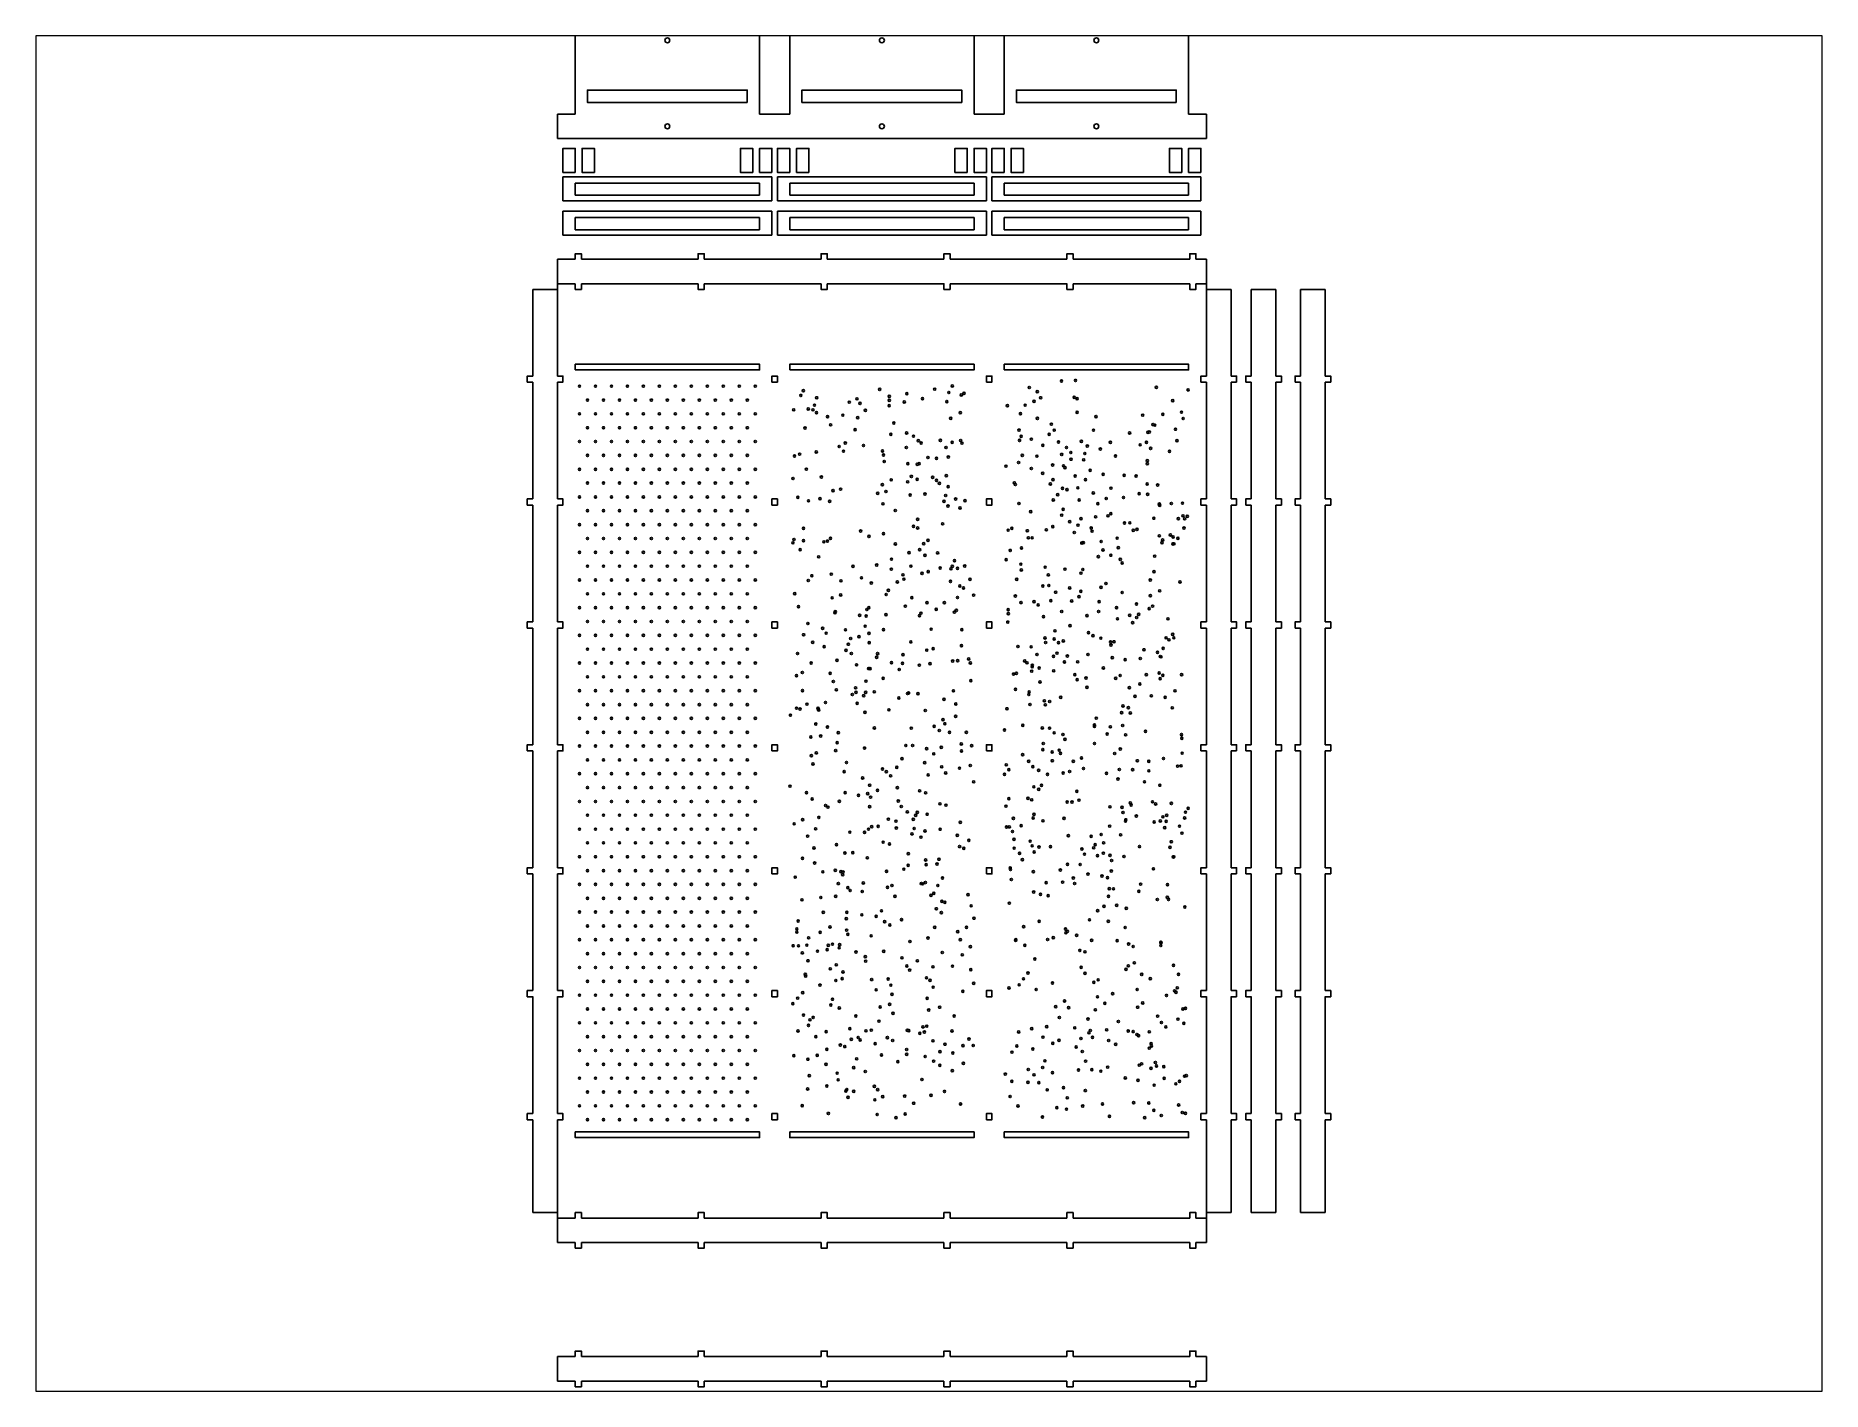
# Paper-space layout '布局2' of a CAD drawing. Header units: millimetres. Extents: x 26 to 231, y 20 to 176.
# The model-space entities are those that its viewports show. They can reach past a viewport. Long polylines and large blocks are cut down to what shows.
import ezdxf

# ---------------------------------------------------------------- set-up
doc = ezdxf.new("R2010")
doc.units = ezdxf.units.MM

msp = doc.modelspace()

# ---------------------------------------------------------------- linework, layer by layer
for p, q in [((164.5, 968.1), (14.5, 968.1)), ((14.5, 968.1), (14.5, 898.1)), ((164.5, 898.1), (164.5, 968.1)), ((339, 968.1), (189, 968.1)), ((189, 968.1), (189, 898.1)), ((339, 898.1), (339, 968.1)), ((513.5, 968.1), (363.5, 968.1)), ((363.5, 968.1), (363.5, 898.1)), ((513.5, 898.1), (513.5, 968.1)), ((0, 898.1), (0, 878.1)), ((14.5, 898.1), (0, 898.1)), ((189, 898.1), (164.5, 898.1)), ((363.5, 898.1), (339, 898.1)), ((528, 898.1), (513.5, 898.1)), ((528, 878.1), (528, 898.1)), ((0, 878.1), (528, 878.1)), ((174.5, 847), (4.5, 847)), ((4.5, 847), (4.5, 827.5)), ((174.5, 827.5), (174.5, 847)), ((349, 847), (179, 847)), ((179, 847), (179, 827.5)), ((349, 827.5), (349, 847)), ((523.5, 847), (353.5, 847)), ((353.5, 847), (353.5, 827.5)), ((523.5, 827.5), (523.5, 847)), ((14.5, 832), (14.5, 842)), ((14.5, 842), (164.5, 842)), ((164.5, 832), (14.5, 832)), ((164.5, 842), (164.5, 832)), ((189, 832), (189, 842)), ((189, 842), (339, 842)), ((339, 832), (189, 832)), ((339, 842), (339, 832)), ((363.5, 832), (363.5, 842)), ((363.5, 842), (513.5, 842)), ((513.5, 832), (363.5, 832)), ((513.5, 842), (513.5, 832)), ((4.5, 827.5), (174.5, 827.5)), ((174.5, 819), (4.5, 819)), ((4.5, 819), (4.5, 799.5)), ((14.5, 804), (14.5, 814)), ((14.5, 814), (164.5, 814)), ((164.5, 814), (164.5, 804)), ((174.5, 799.5), (174.5, 819)), ((179, 827.5), (349, 827.5)), ((349, 819), (179, 819)), ((179, 819), (179, 799.5)), ((189, 804), (189, 814)), ((189, 814), (339, 814)), ((339, 814), (339, 804)), ((349, 799.5), (349, 819)), ((353.5, 827.5), (523.5, 827.5)), ((523.5, 819), (353.5, 819)), ((353.5, 819), (353.5, 799.5)), ((363.5, 804), (363.5, 814)), ((363.5, 814), (513.5, 814)), ((513.5, 814), (513.5, 804)), ((523.5, 799.5), (523.5, 819)), ((4.5, 799.5), (174.5, 799.5)), ((164.5, 804), (14.5, 804)), ((179, 799.5), (349, 799.5)), ((339, 804), (189, 804)), ((353.5, 799.5), (523.5, 799.5)), ((513.5, 804), (363.5, 804)), ((0, 780), (0, 760)), ((528, 780), (528, 760)), ((0, 755.5), (-20, 755.5)), ((548, 755.5), (528, 755.5)), ((584.5, 755.5), (564.5, 755.5)), ((624.6, 755.5), (604.6, 755.5)), ((0, 4.5), (-20, 4.5)), ((0, 0), (0, -20)), ((548, 4.5), (528, 4.5)), ((528, 0), (528, -20)), ((584.5, 4.5), (564.5, 4.5)), ((624.6, 4.5), (604.6, 4.5)), ((0, -112.7), (0, -132.7)), ((528, -112.7), (528, -132.7))]:
    msp.add_line(p, q)
for points in [[(154.5, 907.6), (24.5, 907.6), (24.5, 917.6), (154.5, 917.6)], [(329, 907.6), (199, 907.6), (199, 917.6), (329, 917.6)], [(503.5, 907.6), (373.5, 907.6), (373.5, 917.6), (503.5, 917.6)], [(14.5, 850.6), (4.5, 850.6), (4.5, 870.1), (14.5, 870.1)], [(30.1, 850.6), (20.1, 850.6), (20.1, 870.1), (30.1, 870.1)], [(158.9, 850.6), (148.9, 850.6), (148.9, 870.1), (158.9, 870.1)], [(174.5, 850.6), (164.5, 850.6), (164.5, 870.1), (174.5, 870.1)], [(189, 850.6), (179, 850.6), (179, 870.1), (189, 870.1)], [(204.6, 850.6), (194.6, 850.6), (194.6, 870.1), (204.6, 870.1)], [(333.4, 850.6), (323.4, 850.6), (323.4, 870.1), (333.4, 870.1)], [(349, 850.6), (339, 850.6), (339, 870.1), (349, 870.1)], [(363.5, 850.6), (353.5, 850.6), (353.5, 870.1), (363.5, 870.1)], [(379.1, 850.6), (369.1, 850.6), (369.1, 870.1), (379.1, 870.1)], [(507.9, 850.6), (497.9, 850.6), (497.9, 870.1), (507.9, 870.1)], [(523.5, 850.6), (513.5, 850.6), (513.5, 870.1), (523.5, 870.1)], [(14.5, 690), (164.5, 690), (164.5, 694.5), (14.5, 694.5)], [(174.5, 680), (179, 680), (179, 685), (174.5, 685)], [(189, 690), (339, 690), (339, 694.5), (189, 694.5)], [(349, 680), (353.5, 680), (353.5, 685), (349, 685)], [(363.5, 690), (513.5, 690), (513.5, 694.5), (363.5, 694.5)], [(174.5, 580), (179, 580), (179, 585), (174.5, 585)], [(349, 580), (353.5, 580), (353.5, 585), (349, 585)], [(174.5, 480), (179, 480), (179, 485), (174.5, 485)], [(349, 480), (353.5, 480), (353.5, 485), (349, 485)], [(174.5, 380), (179, 380), (179, 385), (174.5, 385)], [(349, 380), (353.5, 380), (353.5, 385), (349, 385)], [(174.5, 280), (179, 280), (179, 285), (174.5, 285)], [(349, 280), (353.5, 280), (353.5, 285), (349, 285)], [(174.5, 180), (179, 180), (179, 185), (174.5, 185)], [(349, 180), (353.5, 180), (353.5, 185), (349, 185)], [(174.5, 80), (179, 80), (179, 85), (174.5, 85)], [(349, 80), (353.5, 80), (353.5, 85), (349, 85)], [(14.5, 70), (164.5, 70), (164.5, 65.5), (14.5, 65.5)], [(189, 70), (339, 70), (339, 65.5), (189, 65.5)], [(363.5, 70), (513.5, 70), (513.5, 65.5), (363.5, 65.5)]]:
    msp.add_lwpolyline(points, close=True)
for points in [[(0, 780), (14.5, 780)], [(19.5, 780), (19.5, 784.5), (14.5, 784.5), (14.5, 780)], [(19.5, 780), (114.5, 780)], [(119.5, 780), (119.5, 784.5), (114.5, 784.5), (114.5, 780)], [(119.5, 780), (214.5, 780)], [(219.5, 780), (219.5, 784.5), (214.5, 784.5), (214.5, 780)], [(214.5, 780), (214.5, 780)], [(219.5, 780), (314.5, 780)], [(319.5, 780), (319.5, 784.5), (314.5, 784.5), (314.5, 780)], [(319.5, 780), (414.5, 780)], [(419.5, 780), (419.5, 784.5), (414.5, 784.5), (414.5, 780)], [(419.5, 780), (514.5, 780)], [(519.5, 780), (519.5, 784.5), (514.5, 784.5), (514.5, 780)], [(519.5, 780), (528, 780)], [(14.5, 760), (0, 760), (0, 685)], [(0, 760), (14.5, 760)], [(14.5, 755.5), (19.5, 755.5), (19.5, 760)], [(14.5, 760), (14.5, 755.5)], [(19.5, 760), (19.5, 755.5), (14.5, 755.5), (14.5, 760)], [(114.5, 760), (19.5, 760)], [(19.5, 760), (114.5, 760)], [(114.5, 755.5), (119.5, 755.5), (119.5, 760)], [(114.5, 760), (114.5, 755.5)], [(119.5, 760), (119.5, 755.5), (114.5, 755.5), (114.5, 760)], [(214.5, 760), (119.5, 760)], [(119.5, 760), (214.5, 760)], [(214.5, 755.5), (219.5, 755.5), (219.5, 760), (219.5, 760)], [(214.5, 760), (214.5, 755.5)], [(214.5, 760), (214.5, 760)], [(219.5, 760), (219.5, 755.5), (214.5, 755.5), (214.5, 760)], [(314.5, 760), (219.5, 760)], [(219.5, 760), (314.5, 760)], [(314.5, 755.5), (319.5, 755.5), (319.5, 760), (319.5, 760)], [(314.5, 760), (314.5, 760), (314.5, 755.5)], [(319.5, 760), (319.5, 755.5), (314.5, 755.5), (314.5, 760)], [(414.5, 760), (319.5, 760)], [(319.5, 760), (414.5, 760)], [(414.5, 755.5), (419.5, 755.5), (419.5, 760)], [(414.6, 760), (414.5, 760), (414.5, 755.5)], [(419.5, 760), (419.5, 755.5), (414.5, 755.5), (414.5, 760)], [(514.5, 760), (419.5, 760)], [(419.5, 760), (514.5, 760)], [(514.5, 755.5), (519.5, 755.5), (519.5, 760)], [(514.5, 760), (514.5, 755.5)], [(519.5, 760), (519.5, 755.5), (514.5, 755.5), (514.5, 760)], [(528, 685), (528, 760), (519.5, 760)], [(519.5, 760), (528, 760)], [(-20, 685), (-20, 755.5)], [(0, 685), (0, 755.5)], [(528, 685), (528, 755.5)], [(548, 685), (548, 755.5)], [(564.5, 685), (564.5, 755.5)], [(584.5, 685), (584.5, 755.5)], [(604.6, 685), (604.6, 755.5)], [(624.6, 685), (624.6, 755.5)], [(-20, 685), (-24.5, 685), (-24.5, 680)], [(0, 680), (4.5, 680), (4.5, 685), (0, 685)], [(0, 685), (4.5, 685), (4.5, 680)], [(528, 685), (523.5, 685), (523.5, 680)], [(528, 685), (523.5, 685), (523.5, 680)], [(548, 685), (552.5, 685), (552.5, 680)], [(564.5, 685), (560, 685), (560, 680)], [(584.5, 685), (589, 685), (589, 680)], [(604.6, 685), (600.1, 685), (600.1, 680)], [(624.6, 685), (629.1, 685), (629.1, 680)], [(-24.5, 680), (-20, 680), (-20, 680)], [(-20, 585), (-20, 680)], [(0, 680), (0, 585)], [(0, 585), (0, 680)], [(4.5, 680), (0, 680), (0, 680)], [(523.5, 680), (528, 680), (528, 680)], [(523.5, 680), (528, 680), (528, 680)], [(528, 585), (528, 680)], [(528, 585), (528, 680)], [(548, 585), (548, 680)], [(552.5, 680), (548, 680), (548, 680)], [(560, 680), (564.5, 680), (564.5, 680)], [(564.5, 585), (564.5, 680)], [(584.5, 585), (584.5, 680)], [(589, 680), (584.5, 680), (584.5, 680)], [(600.1, 680), (604.6, 680), (604.6, 680)], [(604.6, 585), (604.6, 680)], [(624.6, 585), (624.6, 680)], [(629.1, 680), (624.6, 680), (624.6, 680)], [(-20, 585), (-24.5, 585), (-24.5, 580)], [(0, 580), (4.5, 580), (4.5, 585), (0, 585)], [(0, 585), (4.5, 585), (4.5, 580)], [(528, 585), (523.5, 585), (523.5, 580)], [(528, 585), (523.5, 585), (523.5, 580)], [(548, 585), (552.5, 585), (552.5, 580)], [(564.5, 585), (560, 585), (560, 580)], [(584.5, 585), (589, 585), (589, 580)], [(604.6, 585), (600.1, 585), (600.1, 580)], [(624.6, 585), (629.1, 585), (629.1, 580)], [(-24.5, 580), (-20, 580), (-20, 580)], [(-20, 485), (-20, 580)], [(0, 580), (0, 485)], [(0, 485), (0, 580)], [(4.5, 580), (0, 580), (0, 580)], [(523.5, 580), (528, 580), (528, 580)], [(523.5, 580), (528, 580), (528, 580)], [(528, 485), (528, 580)], [(528, 485), (528, 580)], [(548, 485), (548, 580)], [(552.5, 580), (548, 580), (548, 580)], [(560, 580), (564.5, 580), (564.5, 580)], [(564.5, 485), (564.5, 580)], [(584.5, 485), (584.5, 580)], [(589, 580), (584.5, 580), (584.5, 580)], [(600.1, 580), (604.6, 580), (604.6, 580)], [(604.6, 485), (604.6, 580)], [(624.6, 485), (624.6, 580)], [(629.1, 580), (624.6, 580), (624.6, 580)], [(-20, 485), (-24.5, 485), (-24.5, 480)], [(-24.5, 480), (-20, 480)], [(-20, 385), (-20, 480)], [(0, 480), (4.5, 480), (4.5, 485), (0, 485)], [(0, 485), (4.5, 485), (4.5, 480)], [(0, 480), (0, 385)], [(0, 385), (0, 480)], [(4.5, 480), (0, 480)], [(528, 485), (523.5, 485), (523.5, 480)], [(528, 485), (523.5, 485), (523.5, 480)], [(523.5, 480), (528, 480)], [(523.5, 480), (528, 480)], [(528, 385), (528, 480)], [(528, 385), (528, 480)], [(548, 485), (552.5, 485), (552.5, 480)], [(548, 385), (548, 480)], [(552.5, 480), (548, 480)], [(564.5, 485), (560, 485), (560, 480)], [(560, 480), (564.5, 480)], [(564.5, 385), (564.5, 480)], [(584.5, 485), (589, 485), (589, 480)], [(584.5, 385), (584.5, 480)], [(589, 480), (584.5, 480)], [(604.6, 485), (600.1, 485), (600.1, 480)], [(600.1, 480), (604.6, 480)], [(604.6, 385), (604.6, 480)], [(624.6, 485), (629.1, 485), (629.1, 480)], [(624.6, 385), (624.6, 480)], [(629.1, 480), (624.6, 480)], [(-20, 385), (-20, 385), (-24.5, 385), (-24.5, 380)], [(-24.5, 380), (-20, 380)], [(-20, 285), (-20, 380)], [(0, 380), (4.5, 380), (4.5, 385), (0, 385)], [(0, 385), (0, 385), (4.5, 385), (4.5, 380)], [(0, 380), (0, 285)], [(0, 285), (0, 380)], [(4.5, 380), (0, 380)], [(528, 385), (528, 385), (523.5, 385), (523.5, 380)], [(528, 385), (528, 385), (523.5, 385), (523.5, 380)], [(523.5, 380), (528, 380)], [(523.5, 380), (528, 380)], [(528, 285), (528, 380)], [(528, 285), (528, 380)], [(548, 385), (548, 385), (552.5, 385), (552.5, 380)], [(548, 285), (548, 380)], [(552.5, 380), (548, 380)], [(564.5, 385), (564.5, 385), (560, 385), (560, 380)], [(560, 380), (564.5, 380)], [(564.5, 285), (564.5, 380)], [(584.5, 385), (584.5, 385), (589, 385), (589, 380)], [(584.5, 285), (584.5, 380)], [(589, 380), (584.5, 380)], [(604.6, 385), (604.6, 385), (600.1, 385), (600.1, 380)], [(600.1, 380), (604.6, 380)], [(604.6, 285), (604.6, 380)], [(624.6, 385), (624.6, 385), (629.1, 385), (629.1, 380)], [(624.6, 285), (624.6, 380)], [(629.1, 380), (624.6, 380)], [(-20, 285), (-20, 285), (-24.5, 285), (-24.5, 280)], [(-24.5, 280), (-20, 280)], [(-20, 185), (-20, 280)], [(0, 280), (4.5, 280), (4.5, 285), (0, 285)], [(0, 285), (0, 285), (4.5, 285), (4.5, 280)], [(0, 280), (0, 185)], [(0, 185), (0, 280)], [(4.5, 280), (0, 280)], [(528, 285), (528, 285), (523.5, 285), (523.5, 280)], [(528, 285), (528, 285), (523.5, 285), (523.5, 280)], [(523.5, 280), (528, 280)], [(523.5, 280), (528, 280)], [(528, 185), (528, 280)], [(528, 185), (528, 280)], [(548, 285), (548, 285), (552.5, 285), (552.5, 280)], [(548, 185), (548, 280)], [(552.5, 280), (548, 280)], [(564.5, 285), (564.5, 285), (560, 285), (560, 280)], [(560, 280), (564.5, 280)], [(564.5, 185), (564.5, 280)], [(584.5, 285), (584.5, 285), (589, 285), (589, 280)], [(584.5, 185), (584.5, 280)], [(589, 280), (584.5, 280)], [(604.6, 285), (604.6, 285), (600.1, 285), (600.1, 280)], [(600.1, 280), (604.6, 280)], [(604.6, 185), (604.6, 280)], [(624.6, 285), (624.6, 285), (629.1, 285), (629.1, 280)], [(624.6, 185), (624.6, 280)], [(629.1, 280), (624.6, 280)], [(-20, 185), (-24.5, 185), (-24.5, 180)], [(-24.5, 180), (-20, 180), (-20, 180.1)], [(-20, 85), (-20, 180)], [(0, 180), (4.5, 180), (4.5, 185), (0, 185)], [(0, 185), (4.5, 185), (4.5, 180)], [(4.5, 180), (0, 180), (0, 180.1)], [(0, 180), (0, 180)], [(0, 180), (0, 85)], [(0, 85), (0, 180)], [(528, 185), (523.5, 185), (523.5, 180)], [(528, 185), (523.5, 185), (523.5, 180)], [(523.5, 180), (528, 180), (528, 180.1)], [(523.5, 180), (528, 180), (528, 180.1)], [(528, 85), (528, 180)], [(528, 85), (528, 180)], [(548, 185), (552.5, 185), (552.5, 180)], [(552.5, 180), (548, 180), (548, 180.1)], [(548, 85), (548, 180)], [(564.5, 185), (560, 185), (560, 180)], [(560, 180), (564.5, 180), (564.5, 180.1)], [(564.5, 85), (564.5, 180)], [(584.5, 185), (589, 185), (589, 180)], [(589, 180), (584.5, 180), (584.5, 180.1)], [(584.5, 85), (584.5, 180)], [(604.6, 185), (600.1, 185), (600.1, 180)], [(600.1, 180), (604.6, 180), (604.6, 180.1)], [(604.6, 85), (604.6, 180)], [(624.6, 185), (629.1, 185), (629.1, 180)], [(629.1, 180), (624.6, 180), (624.6, 180.1)], [(624.6, 85), (624.6, 180)], [(-20, 85), (-24.5, 85), (-24.5, 80)], [(-24.5, 80), (-20, 80)], [(-20, 4.5), (-20, 80)], [(0, 80), (4.5, 80), (4.5, 85), (0, 85)], [(0, 85), (4.5, 85), (4.5, 80)], [(0, 80), (0, 0)], [(0, 4.5), (0, 80)], [(4.5, 80), (0, 80)], [(519.5, 0), (528, 0), (528, 80)], [(528, 85), (523.5, 85), (523.5, 80)], [(528, 85), (523.5, 85), (523.5, 80)], [(523.5, 80), (528, 80)], [(523.5, 80), (528, 80)], [(528, 4.5), (528, 80)], [(548, 85), (552.5, 85), (552.5, 80)], [(548, 4.5), (548, 80)], [(552.5, 80), (548, 80)], [(564.5, 85), (560, 85), (560, 80)], [(560, 80), (564.5, 80)], [(564.5, 4.5), (564.5, 80)], [(584.5, 85), (589, 85), (589, 80)], [(589, 80), (584.5, 80)], [(584.5, 4.5), (584.5, 80)], [(604.6, 85), (600.1, 85), (600.1, 80)], [(600.1, 80), (604.6, 80)], [(604.6, 4.5), (604.6, 80)], [(624.6, 85), (629.1, 85), (629.1, 80)], [(624.6, 4.5), (624.6, 80)], [(629.1, 80), (624.6, 80)], [(0, 0), (14.5, 0)], [(0, 0), (14.5, 0)], [(19.5, 0), (19.5, 4.5), (14.5, 4.5), (14.5, 0)], [(19.5, 0), (19.5, 4.5), (14.5, 4.5), (14.5, 0)], [(19.5, 0), (114.5, 0)], [(19.5, 0), (114.5, 0)], [(119.5, 0), (119.5, 4.5), (114.5, 4.5), (114.5, 0)], [(119.5, 0), (119.5, 4.5), (114.5, 4.5), (114.5, 0)], [(119.5, 0), (214.5, 0)], [(119.5, 0), (214.5, 0)], [(219.5, 0), (219.5, 4.5), (214.5, 4.5), (214.5, 0)], [(219.5, 0), (219.5, 4.5), (214.5, 4.5), (214.5, 0)], [(214.5, 0), (214.5, 0)], [(214.5, 0), (214.5, 0)], [(219.5, 0), (314.5, 0)], [(219.5, 0), (314.5, 0)], [(319.5, 0), (319.5, 4.5), (314.5, 4.5), (314.5, 0)], [(319.5, 0), (319.5, 4.5), (314.5, 4.5), (314.5, 0)], [(319.5, 0), (414.5, 0)], [(319.5, 0), (414.5, 0)], [(419.5, 0), (419.5, 4.5), (414.5, 4.5), (414.5, 0)], [(419.5, 0), (419.5, 4.5), (414.5, 4.5), (414.5, 0)], [(419.5, 0), (514.5, 0)], [(419.5, 0), (514.5, 0)], [(519.5, 0), (519.5, 4.5), (514.5, 4.5), (514.5, 0)], [(519.5, 0), (519.5, 4.5), (514.5, 4.5), (514.5, 0)], [(519.5, 0), (528, 0)], [(0, -20), (14.5, -20)], [(19.5, -20), (19.5, -24.5), (14.5, -24.5), (14.5, -20)], [(19.5, -20), (114.5, -20)], [(119.5, -20), (119.5, -24.5), (114.5, -24.5), (114.5, -20)], [(119.5, -20), (214.5, -20)], [(214.5, -20), (214.5, -20)], [(219.5, -20), (219.5, -24.5), (214.5, -24.5), (214.5, -20)], [(219.5, -20), (314.5, -20)], [(319.5, -20), (319.5, -24.5), (314.5, -24.5), (314.5, -20)], [(319.5, -20), (414.5, -20)], [(419.5, -20), (419.5, -24.5), (414.5, -24.5), (414.5, -20)], [(419.5, -20), (514.5, -20)], [(519.5, -20), (519.5, -24.5), (514.5, -24.5), (514.5, -20)], [(519.5, -20), (528, -20)], [(0, -112.7), (14.5, -112.7)], [(19.5, -112.7), (19.5, -108.2), (14.5, -108.2), (14.5, -112.7)], [(19.5, -112.7), (114.5, -112.7)], [(119.5, -112.7), (119.5, -108.2), (114.5, -108.2), (114.5, -112.7)], [(119.5, -112.7), (214.5, -112.7)], [(219.5, -112.7), (219.5, -108.2), (214.5, -108.2), (214.5, -112.7)], [(214.5, -112.7), (214.5, -112.7)], [(219.5, -112.7), (314.5, -112.7)], [(319.5, -112.7), (319.5, -108.2), (314.5, -108.2), (314.5, -112.7)], [(319.5, -112.7), (414.5, -112.7)], [(419.5, -112.7), (419.5, -108.2), (414.5, -108.2), (414.5, -112.7)], [(419.5, -112.7), (514.5, -112.7)], [(519.5, -112.7), (519.5, -108.2), (514.5, -108.2), (514.5, -112.7)], [(519.5, -112.7), (528, -112.7)], [(0, -132.7), (14.5, -132.7)], [(19.5, -132.7), (19.5, -137.2), (14.5, -137.2), (14.5, -132.7)], [(19.5, -132.7), (114.5, -132.7)], [(119.5, -132.7), (119.5, -137.2), (114.5, -137.2), (114.5, -132.7)], [(119.5, -132.7), (214.5, -132.7)], [(214.5, -132.7), (214.5, -132.7)], [(219.5, -132.7), (219.5, -137.2), (214.5, -137.2), (214.5, -132.7)], [(219.5, -132.7), (314.5, -132.7)], [(319.5, -132.7), (319.5, -137.2), (314.5, -137.2), (314.5, -132.7)], [(319.5, -132.7), (414.5, -132.7)], [(419.5, -132.7), (419.5, -137.2), (414.5, -137.2), (414.5, -132.7)], [(419.5, -132.7), (514.5, -132.7)], [(519.5, -132.7), (519.5, -137.2), (514.5, -137.2), (514.5, -132.7)], [(519.5, -132.7), (528, -132.7)]]:
    msp.add_lwpolyline(points)
for centre, radius in [((89.5, 958.1), 2), ((264, 958.1), 2), ((438.5, 958.1), 2), ((89.5, 888.1), 2), ((264, 888.1), 2), ((438.5, 888.1), 2), ((18, 676.7), 0.89), ((31, 676.7), 0.89), ((44, 676.7), 0.89), ((57, 676.7), 0.89), ((70, 676.7), 0.89), ((83, 676.7), 0.89), ((96, 676.7), 0.89), ((109, 676.7), 0.89), ((122, 676.7), 0.89), ((135, 676.7), 0.89), ((148, 676.7), 0.89), ((161, 676.7), 0.89), ((198.1, 669.2), 0.89), ((200.1, 673.1), 0.89), ((262.2, 674.1), 0.89), ((270, 668.5), 0.89), ((284.3, 670.6), 0.89), ((307, 674.3), 0.89), ((318.5, 671.6), 0.89), ((321.3, 676.9), 0.89), ((328.6, 669.6), 0.89), ((330.8, 670.9), 0.89), ((383.9, 675.7), 0.89), ((390.4, 672.2), 0.89), ((410.1, 680.9), 0.89), ((420.4, 667.7), 0.89), ((421.5, 681.4), 0.89), ((487.3, 675.8), 0.89), ((513.1, 673.7), 0.89), ((18, 654.2), 0.89), ((24.5, 665.4), 0.89), ((31, 654.2), 0.89), ((37.5, 665.4), 0.89), ((44, 654.2), 0.89), ((50.5, 665.4), 0.89), ((57, 654.2), 0.89), ((63.5, 665.4), 0.89), ((70, 654.2), 0.89), ((76.5, 665.4), 0.89), ((83, 654.2), 0.89), ((89.5, 665.4), 0.89), ((96, 654.2), 0.89), ((102.5, 665.4), 0.89), ((109, 654.2), 0.89), ((115.5, 665.4), 0.89), ((122, 654.2), 0.89), ((128.5, 665.4), 0.89), ((135, 654.2), 0.89), ((141.5, 665.4), 0.89), ((148, 654.2), 0.89), ((154.5, 665.4), 0.89), ((161, 654.2), 0.89), ((192.3, 657.5), 0.89), ((204.1, 658.2), 0.89), ((207.9, 657.5), 0.89), ((209.2, 661.3), 0.89), ((210.8, 655.2), 0.89), ((211, 667.3), 0.89), ((237.5, 663.7), 0.89), ((243.7, 666.4), 0.89), ((246.2, 662.7), 0.89), ((250.6, 657.1), 0.89), ((269.9, 660.9), 0.89), ((270, 665.2), 0.89), ((282.2, 663.9), 0.89), ((297, 666.5), 0.89), ((316.8, 664.2), 0.89), ((327.8, 655.2), 0.89), ((366.1, 660.9), 0.89), ((376.7, 654.4), 0.89), ((380.6, 661.3), 0.89), ((387.8, 664.4), 0.89), ((393.2, 667.3), 0.89), ((422.8, 666.5), 0.89), ((422.8, 655.4), 0.89), ((492.5, 653.8), 0.89), ((500.6, 665), 0.89), ((507.7, 655.6), 0.89), ((24.5, 642.9), 0.89), ((37.5, 642.9), 0.89), ((50.5, 642.9), 0.89), ((63.5, 642.9), 0.89), ((76.5, 642.9), 0.89), ((89.5, 642.9), 0.89), ((102.5, 642.9), 0.89), ((115.5, 642.9), 0.89), ((128.5, 642.9), 0.89), ((141.5, 642.9), 0.89), ((154.5, 642.9), 0.89), ((201.5, 642.7), 0.89), ((219.8, 651.9), 0.89), ((222.3, 645.3), 0.89), ((232.2, 653.1), 0.89), ((242.2, 641.3), 0.89), ((244.3, 651.1), 0.89), ((273.7, 646.7), 0.89), ((284.1, 638.7), 0.89), ((320, 650.6), 0.89), ((375.6, 641), 0.89), ((390.5, 650.5), 0.89), ((401.9, 645.8), 0.89), ((404.2, 640.9), 0.89), ((436.1, 640.9), 0.89), ((438.2, 652), 0.89), ((465.5, 638.7), 0.89), ((476.2, 653.1), 0.89), ((480.3, 639.2), 0.89), ((481.5, 639.4), 0.89), ((484.6, 645.5), 0.89), ((486, 645), 0.89), ((502.8, 641.7), 0.89), ((509.1, 650.4), 0.89), ((18, 631.7), 0.89), ((31, 631.7), 0.89), ((44, 631.7), 0.89), ((57, 631.7), 0.89), ((70, 631.7), 0.89), ((83, 631.7), 0.89), ((96, 631.7), 0.89), ((109, 631.7), 0.89), ((122, 631.7), 0.89), ((135, 631.7), 0.89), ((148, 631.7), 0.89), ((161, 631.7), 0.89), ((229.2, 627.7), 0.89), ((234.2, 630.5), 0.89), ((249, 628.5), 0.89), ((271.3, 637.5), 0.89), ((283.9, 626.8), 0.89), ((289.7, 636.1), 0.89), ((293.6, 632.4), 0.89), ((295.9, 630.5), 0.89), ((311.6, 632.6), 0.89), ((316.2, 626.8), 0.89), ((321.2, 631), 0.89), ((328.1, 632.5), 0.89), ((329.1, 630.4), 0.89), ((376, 632.6), 0.89), ((377.3, 636), 0.89), ((385.6, 633.6), 0.89), ((394.9, 628.6), 0.89), ((400.1, 637.5), 0.89), ((407.7, 631.3), 0.89), ((414.2, 626.8), 0.89), ((426.3, 631.8), 0.89), ((431.1, 628), 0.89), ((441.7, 625.6), 0.89), ((449.9, 631.1), 0.89), ((474.1, 629), 0.89), ((479.2, 631.1), 0.89), ((482.6, 626.1), 0.89), ((504, 632.4), 0.89), ((24.5, 620.4), 0.89), ((37.5, 620.4), 0.89), ((50.5, 620.4), 0.89), ((63.5, 620.4), 0.89), ((76.5, 620.4), 0.89), ((89.5, 620.4), 0.89), ((102.5, 620.4), 0.89), ((115.5, 620.4), 0.89), ((128.5, 620.4), 0.89), ((141.5, 620.4), 0.89), ((154.5, 620.4), 0.89), ((192.9, 619.9), 0.89), ((197.1, 621.4), 0.89), ((210.6, 623.2), 0.89), ((232.8, 623.9), 0.89), ((264.5, 624), 0.89), ((265.3, 620.7), 0.89), ((265.9, 615.5), 0.89), ((285.1, 613.7), 0.89), ((292.8, 613.1), 0.89), ((294.3, 613.7), 0.89), ((301.5, 618.7), 0.89), ((308.4, 618.1), 0.89), ((318, 619.1), 0.89), ((364.9, 611.7), 0.89), ((375.2, 614.6), 0.89), ((378.2, 620.4), 0.89), ((385.6, 609.8), 0.89), ((390.1, 619.8), 0.89), ((402.9, 612.6), 0.89), ((410.3, 621.2), 0.89), ((411.7, 611.9), 0.89), ((412.9, 610.4), 0.89), ((417.7, 622.8), 0.89), ((417.9, 617.3), 0.89), ((428.2, 616.8), 0.89), ((429.1, 622), 0.89), ((454, 619.9), 0.89), ((479.9, 616.1), 0.89), ((479.9, 613.7), 0.89), ((498, 623.7), 0.89), ((18, 609.1), 0.89), ((24.5, 597.9), 0.89), ((31, 609.1), 0.89), ((37.5, 597.9), 0.89), ((44, 609.1), 0.89), ((50.5, 597.9), 0.89), ((57, 609.1), 0.89), ((63.5, 597.9), 0.89), ((70, 609.1), 0.89), ((76.5, 597.9), 0.89), ((83, 609.1), 0.89), ((89.5, 597.9), 0.89), ((96, 609.1), 0.89), ((102.5, 597.9), 0.89), ((109, 609.1), 0.89), ((115.5, 597.9), 0.89), ((122, 609.1), 0.89), ((128.5, 597.9), 0.89), ((135, 609.1), 0.89), ((141.5, 597.9), 0.89), ((148, 609.1), 0.89), ((154.5, 597.9), 0.89), ((161, 609.1), 0.89), ((191.7, 601.6), 0.89), ((202.6, 609.2), 0.89), ((214.8, 602.8), 0.89), ((264.4, 596.6), 0.89), ((271.6, 600.5), 0.89), ((285, 598.9), 0.89), ((288, 603.3), 0.89), ((292.7, 601), 0.89), ((305.3, 602.6), 0.89), ((308.4, 600.1), 0.89), ((310.8, 597.7), 0.89), ((316.4, 603.9), 0.89), ((317.9, 595), 0.89), ((371.8, 598.1), 0.89), ((372.6, 596.7), 0.89), ((394.8, 605.9), 0.89), ((401.1, 597.2), 0.89), ((403.2, 600.7), 0.89), ((421.2, 603.6), 0.89), ((429.6, 600.6), 0.89), ((433.4, 608.3), 0.89), ((444, 605), 0.89), ((461.1, 604.2), 0.89), ((470.8, 603.6), 0.89), ((479.8, 597.2), 0.89), ((488.3, 596.3), 0.89), ((18, 586.6), 0.89), ((31, 586.6), 0.89), ((44, 586.6), 0.89), ((57, 586.6), 0.89), ((70, 586.6), 0.89), ((83, 586.6), 0.89), ((96, 586.6), 0.89), ((109, 586.6), 0.89), ((122, 586.6), 0.89), ((135, 586.6), 0.89), ((148, 586.6), 0.89), ((161, 586.6), 0.89), ((195.6, 586.3), 0.89), ((204.3, 583.5), 0.89), ((213.6, 585.2), 0.89), ((221.5, 583), 0.89), ((224.3, 591.8), 0.89), ((230.4, 592.9), 0.89), ((260.6, 589.6), 0.89), ((264.9, 581), 0.89), ((267.3, 591), 0.89), ((287, 588.2), 0.89), ((299, 589), 0.89), ((314.5, 583), 0.89), ((315.9, 587.8), 0.89), ((324, 584.9), 0.89), ((331.6, 583.6), 0.89), ((375.5, 581.3), 0.89), ((403.4, 584.2), 0.89), ((407, 588.4), 0.89), ((410.9, 593.6), 0.89), ((414.6, 592.6), 0.89), ((423.4, 594), 0.89), ((424.5, 584.2), 0.89), ((436, 589.9), 0.89), ((439.7, 581.1), 0.89), ((446.5, 585.4), 0.89), ((450.4, 593.8), 0.89), ((460.5, 586.2), 0.89), ((473.3, 589.3), 0.89), ((480.2, 588.8), 0.89), ((489.7, 580.9), 0.89), ((499.5, 581.3), 0.89), ((508.5, 581.6), 0.89), ((24.5, 575.4), 0.89), ((37.5, 575.4), 0.89), ((50.5, 575.4), 0.89), ((63.5, 575.4), 0.89), ((76.5, 575.4), 0.89), ((89.5, 575.4), 0.89), ((102.5, 575.4), 0.89), ((115.5, 575.4), 0.89), ((128.5, 575.4), 0.89), ((141.5, 575.4), 0.89), ((154.5, 575.4), 0.89), ((274.9, 575.6), 0.89), ((293.1, 568.4), 0.89), ((317.8, 579.2), 0.89), ((327.6, 577.7), 0.89), ((385.1, 574.7), 0.89), ((410.3, 571.8), 0.89), ((411.5, 576.6), 0.89), ((416.8, 566.5), 0.89), ((426, 568.9), 0.89), ((437.9, 570.4), 0.89), ((447.9, 571.3), 0.89), ((450.2, 573), 0.89), ((485.2, 569.3), 0.89), ((490, 579.8), 0.89), ((505.2, 569), 0.89), ((509, 571.3), 0.89), ((510.3, 568.8), 0.89), ((512.4, 570.9), 0.89), ((18, 564.1), 0.89), ((24.5, 552.8), 0.89), ((31, 564.1), 0.89), ((37.5, 552.8), 0.89), ((44, 564.1), 0.89), ((50.5, 552.8), 0.89), ((57, 564.1), 0.89), ((63.5, 552.8), 0.89), ((70, 564.1), 0.89), ((76.5, 552.8), 0.89), ((83, 564.1), 0.89), ((89.5, 552.8), 0.89), ((96, 564.1), 0.89), ((102.5, 552.8), 0.89), ((109, 564.1), 0.89), ((115.5, 552.8), 0.89), ((122, 564.1), 0.89), ((128.5, 552.8), 0.89), ((135, 564.1), 0.89), ((141.5, 552.8), 0.89), ((148, 564.1), 0.89), ((154.5, 552.8), 0.89), ((161, 564.1), 0.89), ((192.5, 552), 0.89), ((200.2, 561.1), 0.89), ((222.2, 552.9), 0.89), ((246.7, 558.9), 0.89), ((253.5, 554.5), 0.89), ((265.3, 556.7), 0.89), ((289.7, 562.7), 0.89), ((293.1, 561.4), 0.89), ((313.4, 564.7), 0.89), ((366.7, 559.6), 0.89), ((369.7, 561.1), 0.89), ((382.3, 559.1), 0.89), ((383.2, 553.4), 0.89), ((386.2, 553.4), 0.89), ((397.8, 559.9), 0.89), ((403, 562.5), 0.89), ((420.5, 557.7), 0.89), ((423.6, 563.7), 0.89), ((434.3, 561.3), 0.89), ((435, 558.8), 0.89), ((455.4, 553.1), 0.89), ((461.4, 565.4), 0.89), ((465.7, 565.6), 0.89), ((468.5, 559.4), 0.89), ((471.5, 560.2), 0.89), ((489.7, 555), 0.89), ((492.4, 551.6), 0.89), ((498.7, 555.7), 0.89), ((500.9, 554.1), 0.89), ((504.8, 553), 0.89), ((509.8, 561.3), 0.89), ((18, 541.6), 0.89), ((31, 541.6), 0.89), ((44, 541.6), 0.89), ((57, 541.6), 0.89), ((70, 541.6), 0.89), ((83, 541.6), 0.89), ((96, 541.6), 0.89), ((109, 541.6), 0.89), ((122, 541.6), 0.89), ((135, 541.6), 0.89), ((148, 541.6), 0.89), ((161, 541.6), 0.89), ((191.6, 549.3), 0.89), ((197.5, 543.7), 0.89), ((200.2, 551.1), 0.89), ((212.6, 537.9), 0.89), ((216.8, 550.1), 0.89), ((219.7, 550.7), 0.89), ((275, 548.4), 0.89), ((286.1, 541.3), 0.89), ((294.7, 543.7), 0.89), ((298, 548.6), 0.89), ((299, 539.1), 0.89), ((301.5, 551.3), 0.89), ((309.3, 541.1), 0.89), ((368.4, 543.1), 0.89), ((377.6, 545.1), 0.89), ((426.6, 549.1), 0.89), ((427.8, 549.4), 0.89), ((440.1, 538.1), 0.89), ((442.4, 550.4), 0.89), ((443.9, 543.5), 0.89), ((450.2, 539.2), 0.89), ((456.3, 545.3), 0.89), ((485.9, 538.4), 0.89), ((491.9, 549.4), 0.89), ((500.8, 548.4), 0.89), ((501.6, 548.5), 0.89), ((24.5, 530.3), 0.89), ((37.5, 530.3), 0.89), ((50.5, 530.3), 0.89), ((63.5, 530.3), 0.89), ((76.5, 530.3), 0.89), ((89.5, 530.3), 0.89), ((102.5, 530.3), 0.89), ((115.5, 530.3), 0.89), ((128.5, 530.3), 0.89), ((141.5, 530.3), 0.89), ((154.5, 530.3), 0.89), ((207, 522.5), 0.89), ((222.8, 523.8), 0.89), ((240.5, 530.2), 0.89), ((259.8, 531.2), 0.89), ((271.7, 527.9), 0.89), ((271.8, 536), 0.89), ((281.2, 523.3), 0.89), ((287.6, 530.3), 0.89), ((296.7, 524.4), 0.89), ((301.7, 525.9), 0.89), ((311.4, 528.8), 0.89), ((320.2, 528.1), 0.89), ((321.3, 530.2), 0.89), ((323.1, 534.8), 0.89), ((325.5, 528.5), 0.89), ((331.4, 530.4), 0.89), ((365.1, 535.6), 0.89), ((377, 531.9), 0.89), ((377.4, 527.2), 0.89), ((396.8, 529.5), 0.89), ((399.4, 523.2), 0.89), ((413, 527.9), 0.89), ((426, 524.6), 0.89), ((427.5, 527.6), 0.89), ((457.9, 535.8), 0.89), ((459.5, 532.9), 0.89), ((485.4, 525.8), 0.89), ((18, 519.1), 0.89), ((24.5, 507.8), 0.89), ((31, 519.1), 0.89), ((37.5, 507.8), 0.89), ((44, 519.1), 0.89), ((50.5, 507.8), 0.89), ((57, 519.1), 0.89), ((63.5, 507.8), 0.89), ((70, 519.1), 0.89), ((76.5, 507.8), 0.89), ((83, 519.1), 0.89), ((89.5, 507.8), 0.89), ((96, 519.1), 0.89), ((102.5, 507.8), 0.89), ((109, 519.1), 0.89), ((115.5, 507.8), 0.89), ((122, 519.1), 0.89), ((128.5, 507.8), 0.89), ((135, 519.1), 0.89), ((141.5, 507.8), 0.89), ((148, 519.1), 0.89), ((154.5, 507.8), 0.89), ((161, 519.1), 0.89), ((193.1, 507.9), 0.89), ((204.1, 518.6), 0.89), ((230.7, 518.4), 0.89), ((247.4, 520.8), 0.89), ((255.4, 516.6), 0.89), ((269.3, 510.7), 0.89), ((276.6, 517.5), 0.89), ((281.9, 519.7), 0.89), ((319.8, 517.9), 0.89), ((327.4, 514.2), 0.89), ((330.4, 512.6), 0.89), ((335.7, 519.6), 0.89), ((373.7, 519.6), 0.89), ((394.9, 514.1), 0.89), ((399.8, 514.6), 0.89), ((405.4, 509.1), 0.89), ((416.8, 512.6), 0.89), ((425.8, 509.9), 0.89), ((442.3, 513.1), 0.89), ((446.3, 516.2), 0.89), ((459.5, 508.9), 0.89), ((482.3, 519), 0.89), ((490, 510.2), 0.89), ((506.5, 517.5), 0.89), ((18, 496.6), 0.89), ((31, 496.6), 0.89), ((44, 496.6), 0.89), ((57, 496.6), 0.89), ((70, 496.6), 0.89), ((83, 496.6), 0.89), ((96, 496.6), 0.89), ((109, 496.6), 0.89), ((122, 496.6), 0.89), ((135, 496.6), 0.89), ((148, 496.6), 0.89), ((161, 496.6), 0.89), ((196.2, 497.3), 0.89), ((223.5, 504.5), 0.89), ((226.1, 493.3), 0.89), ((230.5, 506.9), 0.89), ((251.8, 495.1), 0.89), ((253.4, 496.6), 0.89), ((267.5, 507.3), 0.89), ((283.1, 497.8), 0.89), ((288.4, 504.7), 0.89), ((300.7, 500.6), 0.89), ((308.2, 495.2), 0.89), ((314.8, 500.6), 0.89), ((324.6, 494.3), 0.89), ((325.5, 504.8), 0.89), ((338.6, 506.7), 0.89), ((366.7, 494.9), 0.89), ((372.6, 506), 0.89), ((377.2, 500.7), 0.89), ((387.8, 501.4), 0.89), ((391.1, 498.8), 0.89), ((401.4, 502.2), 0.89), ((410.3, 493.4), 0.89), ((418.4, 502), 0.89), ((424.3, 505.5), 0.89), ((440.3, 493.4), 0.89), ((440.7, 501.4), 0.89), ((454.9, 496.5), 0.89), ((471.1, 499.5), 0.89), ((481.4, 495.8), 0.89), ((482.4, 506.3), 0.89), ((484.2, 497.8), 0.89), ((24.5, 485.3), 0.89), ((37.5, 485.3), 0.89), ((50.5, 485.3), 0.89), ((63.5, 485.3), 0.89), ((76.5, 485.3), 0.89), ((89.5, 485.3), 0.89), ((102.5, 485.3), 0.89), ((115.5, 485.3), 0.89), ((128.5, 485.3), 0.89), ((141.5, 485.3), 0.89), ((154.5, 485.3), 0.89), ((203.8, 483.7), 0.89), ((215.8, 479.8), 0.89), ((225.8, 492.4), 0.89), ((245.9, 490.3), 0.89), ((250.4, 481.5), 0.89), ((251.2, 489.7), 0.89), ((267.3, 490.9), 0.89), ((294.6, 490.1), 0.89), ((295.8, 492.1), 0.89), ((304.1, 479.1), 0.89), ((323, 492.9), 0.89), ((366.4, 484.8), 0.89), ((366.9, 491.6), 0.89), ((395.5, 489.2), 0.89), ((417.1, 481.9), 0.89), ((430.9, 490.1), 0.89), ((455.7, 487.5), 0.89), ((465.6, 490.3), 0.89), ((468, 484.3), 0.89), ((471.3, 488.5), 0.89), ((472.9, 491.1), 0.89), ((496.7, 487.5), 0.89), ((18, 474), 0.89), ((31, 474), 0.89), ((44, 474), 0.89), ((57, 474), 0.89), ((70, 474), 0.89), ((83, 474), 0.89), ((96, 474), 0.89), ((109, 474), 0.89), ((122, 474), 0.89), ((135, 474), 0.89), ((148, 474), 0.89), ((161, 474), 0.89), ((200.3, 474.5), 0.89), ((207.7, 468.3), 0.89), ((217, 464.8), 0.89), ((218.7, 475.8), 0.89), ((234.4, 478.5), 0.89), ((236.7, 466.8), 0.89), ((238.6, 471.5), 0.89), ((245.4, 472.9), 0.89), ((253.5, 475.6), 0.89), ((253.7, 468.1), 0.89), ((265.3, 478.6), 0.89), ((287.5, 468.7), 0.89), ((328.7, 465.6), 0.89), ((329, 478.6), 0.89), ((374.7, 465), 0.89), ((385.4, 464.7), 0.89), ((396.7, 471.9), 0.89), ((397.2, 468.2), 0.89), ((404.1, 471.1), 0.89), ((404.8, 477.7), 0.89), ((407.7, 468.1), 0.89), ((411.6, 469.5), 0.89), ((432.1, 476.2), 0.89), ((435.7, 473.7), 0.89), ((442.1, 471.7), 0.89), ((450, 468.6), 0.89), ((450.4, 466.1), 0.89), ((452.8, 468.8), 0.89), ((495.2, 472), 0.89), ((497.5, 470.4), 0.89), ((500.6, 474.8), 0.89), ((501.5, 472), 0.89), ((18, 451.5), 0.89), ((24.5, 462.8), 0.89), ((31, 451.5), 0.89), ((37.5, 462.8), 0.89), ((44, 451.5), 0.89), ((50.5, 462.8), 0.89), ((57, 451.5), 0.89), ((63.5, 462.8), 0.89), ((70, 451.5), 0.89), ((76.5, 462.8), 0.89), ((83, 451.5), 0.89), ((89.5, 462.8), 0.89), ((96, 451.5), 0.89), ((102.5, 462.8), 0.89), ((109, 451.5), 0.89), ((115.5, 462.8), 0.89), ((122, 451.5), 0.89), ((128.5, 462.8), 0.89), ((135, 451.5), 0.89), ((141.5, 462.8), 0.89), ((148, 451.5), 0.89), ((154.5, 462.8), 0.89), ((161, 451.5), 0.89), ((195.4, 459.3), 0.89), ((206.5, 451.5), 0.89), ((227.5, 453.7), 0.89), ((234.8, 461.8), 0.89), ((239.2, 459.3), 0.89), ((243.4, 450), 0.89), ((259.7, 456.2), 0.89), ((260.5, 459.2), 0.89), ((271.8, 451.8), 0.89), ((280.8, 451.3), 0.89), ((281.2, 458.3), 0.89), ((294.5, 449.8), 0.89), ((300.5, 462), 0.89), ((303.2, 451), 0.89), ((305.7, 463.2), 0.89), ((321.6, 453.1), 0.89), ((325.6, 453.4), 0.89), ((334.6, 454.8), 0.89), ((336, 451.6), 0.89), ((380.2, 453.2), 0.89), ((382.1, 451.7), 0.89), ((386.4, 449.8), 0.89), ((390.2, 458.4), 0.89), ((403.6, 456.9), 0.89), ((406.5, 459.5), 0.89), ((412.5, 452.4), 0.89), ((414.9, 457.2), 0.89), ((423.3, 452.5), 0.89), ((431.7, 458.4), 0.89), ((451.4, 455.8), 0.89), ((461.9, 454.3), 0.89), ((474.2, 455.2), 0.89), ((477.2, 462.3), 0.89), ((488.2, 460.2), 0.89), ((490.5, 456.8), 0.89), ((491, 456.5), 0.89), ((492.8, 463.4), 0.89), ((24.5, 440.3), 0.89), ((37.5, 440.3), 0.89), ((50.5, 440.3), 0.89), ((63.5, 440.3), 0.89), ((76.5, 440.3), 0.89), ((89.5, 440.3), 0.89), ((102.5, 440.3), 0.89), ((115.5, 440.3), 0.89), ((128.5, 440.3), 0.89), ((141.5, 440.3), 0.89), ((154.5, 440.3), 0.89), ((194.5, 441.2), 0.89), ((199.3, 443.8), 0.89), ((221.9, 443.1), 0.89), ((224.5, 436.5), 0.89), ((251, 436.8), 0.89), ((253.3, 447), 0.89), ((254.4, 446.9), 0.89), ((265, 439.1), 0.89), ((278.1, 446.2), 0.89), ((336.4, 437.1), 0.89), ((371.1, 442.5), 0.89), ((373.4, 443.1), 0.89), ((385.9, 444.9), 0.89), ((386.3, 448.5), 0.89), ((391.9, 447.4), 0.89), ((392.6, 436.1), 0.89), ((403.8, 445.2), 0.89), ((421, 442), 0.89), ((422.9, 438), 0.89), ((430.1, 439.3), 0.89), ((444.2, 447.5), 0.89), ((454.2, 439.1), 0.89), ((457.8, 441.4), 0.89), ((479.1, 442), 0.89), ((489.6, 443.4), 0.89), ((490.4, 438.8), 0.89), ((492.5, 441.5), 0.89), ((507.8, 442.1), 0.89), ((18, 429), 0.89), ((31, 429), 0.89), ((44, 429), 0.89), ((57, 429), 0.89), ((70, 429), 0.89), ((83, 429), 0.89), ((96, 429), 0.89), ((109, 429), 0.89), ((122, 429), 0.89), ((135, 429), 0.89), ((148, 429), 0.89), ((161, 429), 0.89), ((199.4, 429.1), 0.89), ((227, 429.7), 0.89), ((240, 425.9), 0.89), ((242.6, 431.3), 0.89), ((242.9, 427.7), 0.89), ((249.2, 425), 0.89), ((250.8, 427.7), 0.89), ((257.8, 428.1), 0.89), ((277.8, 423.1), 0.89), ((284.9, 426.7), 0.89), ((285.7, 427.1), 0.89), ((293.3, 426.6), 0.89), ((314.5, 422), 0.89), ((322.2, 428.9), 0.89), ((372.7, 430.1), 0.89), ((383.5, 425.9), 0.89), ((383.8, 428.1), 0.89), ((396.2, 420.8), 0.89), ((409.5, 423.6), 0.89), ((430.8, 431.7), 0.89), ((465.3, 431.4), 0.89), ((469.9, 424.4), 0.89), ((473.8, 434.5), 0.89), ((483.2, 424.8), 0.89), ((494.4, 423.6), 0.89), ((502.5, 428.9), 0.89), ((18, 406.5), 0.89), ((24.5, 417.7), 0.89), ((31, 406.5), 0.89), ((37.5, 417.7), 0.89), ((44, 406.5), 0.89), ((50.5, 417.7), 0.89), ((57, 406.5), 0.89), ((63.5, 417.7), 0.89), ((70, 406.5), 0.89), ((76.5, 417.7), 0.89), ((83, 406.5), 0.89), ((89.5, 417.7), 0.89), ((96, 406.5), 0.89), ((102.5, 417.7), 0.89), ((109, 406.5), 0.89), ((115.5, 417.7), 0.89), ((122, 406.5), 0.89), ((128.5, 417.7), 0.89), ((135, 406.5), 0.89), ((141.5, 417.7), 0.89), ((148, 406.5), 0.89), ((154.5, 417.7), 0.89), ((161, 406.5), 0.89), ((189.6, 409.1), 0.89), ((194.5, 414.8), 0.89), ((197.4, 414.1), 0.89), ((203.1, 418), 0.89), ((212, 414.6), 0.89), ((212.6, 413.3), 0.89), ((218.1, 419.4), 0.89), ((243.9, 418.7), 0.89), ((250.2, 411.4), 0.89), ((269.7, 413.4), 0.89), ((299.3, 412.9), 0.89), ((324, 408.1), 0.89), ((324.1, 418.2), 0.89), ((365.7, 414.3), 0.89), ((384.5, 417.8), 0.89), ((397, 417.5), 0.89), ((400.5, 420.2), 0.89), ((438.4, 406.7), 0.89), ((459, 411.1), 0.89), ((460.1, 416.6), 0.89), ((464.5, 415.2), 0.89), ((466.1, 410.9), 0.89), ((500.2, 415.1), 0.89), ((24.5, 395.2), 0.89), ((37.5, 395.2), 0.89), ((50.5, 395.2), 0.89), ((63.5, 395.2), 0.89), ((76.5, 395.2), 0.89), ((89.5, 395.2), 0.89), ((102.5, 395.2), 0.89), ((115.5, 395.2), 0.89), ((128.5, 395.2), 0.89), ((141.5, 395.2), 0.89), ((154.5, 395.2), 0.89), ((210.2, 401.9), 0.89), ((214.2, 392.1), 0.89), ((219.7, 399.4), 0.89), ((228.5, 394.8), 0.89), ((257.9, 398.7), 0.89), ((287.9, 398.5), 0.89), ((306.5, 400), 0.89), ((310.7, 396.6), 0.89), ((313.7, 405.4), 0.89), ((315.2, 402.1), 0.89), ((319, 395.1), 0.89), ((332.7, 395.1), 0.89), ((363.7, 397), 0.89), ((378.6, 400.8), 0.89), ((394.5, 398.7), 0.89), ((400.4, 398.5), 0.89), ((404.1, 394.7), 0.89), ((411.3, 393.4), 0.89), ((436.9, 401.1), 0.89), ((436.9, 400), 0.89), ((447.3, 393.7), 0.89), ((449.9, 399.6), 0.89), ((459.9, 400.7), 0.89), ((462.3, 393.1), 0.89), ((478.4, 395.9), 0.89), ((507.7, 393.3), 0.89), ((18, 384), 0.89), ((31, 384), 0.89), ((44, 384), 0.89), ((57, 384), 0.89), ((70, 384), 0.89), ((83, 384), 0.89), ((96, 384), 0.89), ((109, 384), 0.89), ((122, 384), 0.89), ((135, 384), 0.89), ((148, 384), 0.89), ((161, 384), 0.89), ((206.2, 391.4), 0.89), ((210.7, 378.4), 0.89), ((226.4, 380.3), 0.89), ((227.6, 386.7), 0.89), ((249.9, 382.3), 0.89), ((283.5, 384.4), 0.89), ((289, 384.4), 0.89), ((300.4, 381.9), 0.89), ((306.2, 377.6), 0.89), ((312.3, 383), 0.89), ((328.6, 385.7), 0.89), ((328.8, 380), 0.89), ((337, 384.3), 0.89), ((378.5, 377), 0.89), ((394.9, 381.1), 0.89), ((395.3, 386), 0.89), ((402.5, 379.2), 0.89), ((408.2, 380.6), 0.89), ((409.3, 378.1), 0.89), ((412.9, 389.5), 0.89), ((437, 386), 0.89), ((453.4, 377.9), 0.89), ((457.9, 381.5), 0.89), ((508, 390.3), 0.89), ((508.3, 378.2), 0.89), ((24.5, 372.7), 0.89), ((37.5, 372.7), 0.89), ((50.5, 372.7), 0.89), ((63.5, 372.7), 0.89), ((76.5, 372.7), 0.89), ((89.5, 372.7), 0.89), ((102.5, 372.7), 0.89), ((115.5, 372.7), 0.89), ((128.5, 372.7), 0.89), ((141.5, 372.7), 0.89), ((154.5, 372.7), 0.89), ((206.6, 376.1), 0.89), ((207.9, 369.4), 0.89), ((233.3, 363.2), 0.89), ((235.2, 370.6), 0.89), ((264.5, 365.3), 0.89), ((267.6, 363.1), 0.89), ((276.1, 366.6), 0.89), ((280.4, 373.7), 0.89), ((298.8, 370.4), 0.89), ((312.7, 367.1), 0.89), ((327.1, 366), 0.89), ((335.9, 368.1), 0.89), ((365.2, 368.7), 0.89), ((367.3, 364.7), 0.89), ((383.4, 371.6), 0.89), ((386.8, 367.2), 0.89), ((391.5, 364.2), 0.89), ((402.6, 372), 0.89), ((416.7, 363.3), 0.89), ((419.7, 371.5), 0.89), ((426.4, 374.3), 0.89), ((428, 365.7), 0.89), ((457.2, 364.9), 0.89), ((468, 364.8), 0.89), ((471.8, 372), 0.89), ((481.1, 371.6), 0.89), ((481.2, 363.8), 0.89), ((493.1, 373.8), 0.89), ((504.6, 367.6), 0.89), ((507.4, 367.9), 0.89), ((18, 361.5), 0.89), ((24.5, 350.2), 0.89), ((31, 361.5), 0.89), ((37.5, 350.2), 0.89), ((44, 361.5), 0.89), ((50.5, 350.2), 0.89), ((57, 361.5), 0.89), ((63.5, 350.2), 0.89), ((70, 361.5), 0.89), ((76.5, 350.2), 0.89), ((83, 361.5), 0.89), ((89.5, 350.2), 0.89), ((96, 361.5), 0.89), ((102.5, 350.2), 0.89), ((109, 361.5), 0.89), ((115.5, 350.2), 0.89), ((122, 361.5), 0.89), ((128.5, 350.2), 0.89), ((135, 361.5), 0.89), ((141.5, 350.2), 0.89), ((148, 361.5), 0.89), ((154.5, 350.2), 0.89), ((161, 361.5), 0.89), ((189.3, 351.3), 0.89), ((248.3, 358), 0.89), ((254.1, 352.1), 0.89), ((260.4, 348), 0.89), ((271.1, 359.7), 0.89), ((276.6, 350.1), 0.89), ((301.6, 360.5), 0.89), ((315.9, 362.1), 0.89), ((338.7, 354.9), 0.89), ((363.7, 361), 0.89), ((387.6, 350.8), 0.89), ((391.6, 348.8), 0.89), ((393.8, 352), 0.89), ((398.7, 360.9), 0.89), ((411.5, 362), 0.89), ((446.7, 361.8), 0.89), ((456.1, 357.1), 0.89), ((477.6, 354.9), 0.89), ((490.1, 352.1), 0.89), ((18, 338.9), 0.89), ((31, 338.9), 0.89), ((44, 338.9), 0.89), ((57, 338.9), 0.89), ((70, 338.9), 0.89), ((83, 338.9), 0.89), ((96, 338.9), 0.89), ((109, 338.9), 0.89), ((122, 338.9), 0.89), ((135, 338.9), 0.89), ((148, 338.9), 0.89), ((161, 338.9), 0.89), ((202.7, 346), 0.89), ((207.3, 340.9), 0.89), ((218.2, 335.6), 0.89), ((220.2, 334.3), 0.89), ((229.4, 339), 0.89), ((234.1, 346.1), 0.89), ((245, 343.9), 0.89), ((252.5, 345.3), 0.89), ((254, 334.6), 0.89), ((254.8, 342.4), 0.89), ((277.3, 339.2), 0.89), ((279.8, 334.8), 0.89), ((294.7, 347.5), 0.89), ((299.6, 345.9), 0.89), ((311.2, 337), 0.89), ((316.1, 335.9), 0.89), ((365, 335.1), 0.89), ((367.3, 341.1), 0.89), ((382.8, 341.5), 0.89), ((385.9, 340.2), 0.89), ((414.7, 338.4), 0.89), ((418.7, 338.4), 0.89), ((422.6, 347.1), 0.89), ((424.3, 339.9), 0.89), ((449.5, 334.5), 0.89), ((459.4, 334.1), 0.89), ((466.1, 337.8), 0.89), ((466.8, 336), 0.89), ((484.1, 338.6), 0.89), ((486.7, 336.9), 0.89), ((499.5, 337.3), 0.89), ((24.5, 327.7), 0.89), ((37.5, 327.7), 0.89), ((50.5, 327.7), 0.89), ((63.5, 327.7), 0.89), ((76.5, 327.7), 0.89), ((89.5, 327.7), 0.89), ((102.5, 327.7), 0.89), ((115.5, 327.7), 0.89), ((128.5, 327.7), 0.89), ((141.5, 327.7), 0.89), ((154.5, 327.7), 0.89), ((192.6, 320.7), 0.89), ((199.5, 324.1), 0.89), ((212.7, 325.9), 0.89), ((269.3, 324.5), 0.89), ((275.5, 322.9), 0.89), ((284.7, 330.4), 0.89), ((289.5, 324.3), 0.89), ((291.5, 327.6), 0.89), ((292.8, 330.1), 0.89), ((300.8, 328.5), 0.89), ((327.8, 321.9), 0.89), ((371, 325.1), 0.89), ((377.3, 319.2), 0.89), ((387.1, 325.5), 0.89), ((387.7, 328.4), 0.89), ((395.1, 323.1), 0.89), ((412.2, 325.1), 0.89), ((460.2, 329.9), 0.89), ((462.2, 322.9), 0.89), ((462.4, 324), 0.89), ((471, 327), 0.89), ((485.5, 322.2), 0.89), ((490.5, 323), 0.89), ((492.6, 326.4), 0.89), ((495.3, 322.8), 0.89), ((495.7, 327.6), 0.89), ((510.3, 325.5), 0.89), ((511, 330.2), 0.89), ((513.2, 333.3), 0.89), ((18, 316.4), 0.89), ((24.5, 305.2), 0.89), ((31, 316.4), 0.89), ((37.5, 305.2), 0.89), ((44, 316.4), 0.89), ((50.5, 305.2), 0.89), ((57, 316.4), 0.89), ((63.5, 305.2), 0.89), ((70, 316.4), 0.89), ((76.5, 305.2), 0.89), ((83, 316.4), 0.89), ((89.5, 305.2), 0.89), ((96, 316.4), 0.89), ((102.5, 305.2), 0.89), ((109, 316.4), 0.89), ((115.5, 305.2), 0.89), ((122, 316.4), 0.89), ((128.5, 305.2), 0.89), ((135, 316.4), 0.89), ((141.5, 305.2), 0.89), ((148, 316.4), 0.89), ((154.5, 305.2), 0.89), ((161, 316.4), 0.89), ((203.6, 310.7), 0.89), ((210.1, 316.6), 0.89), ((237.9, 313.9), 0.89), ((249.9, 313.8), 0.89), ((253.1, 316.4), 0.89), ((255.7, 318.4), 0.89), ((261, 318.6), 0.89), ((265, 305.8), 0.89), ((275.7, 317.3), 0.89), ((288.5, 312.5), 0.89), ((290.3, 316.9), 0.89), ((295.8, 309.8), 0.89), ((299.1, 314.9), 0.89), ((311.4, 316.3), 0.89), ((325.3, 311.4), 0.89), ((334.7, 307.2), 0.89), ((365.4, 318.1), 0.89), ((367.6, 318.2), 0.89), ((370.2, 314.5), 0.89), ((371.5, 308.1), 0.89), ((384.6, 306.6), 0.89), ((415.7, 311), 0.89), ((434.2, 310.5), 0.89), ((442.4, 312), 0.89), ((444.4, 305.2), 0.89), ((449.3, 318.8), 0.89), ((458.2, 311.7), 0.89), ((494.1, 317.6), 0.89), ((499.4, 306.1), 0.89), ((506.1, 318.8), 0.89), ((508.1, 313.1), 0.89), ((18, 293.9), 0.89), ((31, 293.9), 0.89), ((44, 293.9), 0.89), ((57, 293.9), 0.89), ((70, 293.9), 0.89), ((83, 293.9), 0.89), ((96, 293.9), 0.89), ((109, 293.9), 0.89), ((122, 293.9), 0.89), ((135, 293.9), 0.89), ((148, 293.9), 0.89), ((161, 293.9), 0.89), ((199.4, 292.7), 0.89), ((208.7, 301.1), 0.89), ((227.1, 303.8), 0.89), ((233.9, 296.9), 0.89), ((240.3, 297.2), 0.89), ((252.2, 293), 0.89), ((270.2, 304.3), 0.89), ((285.5, 296.4), 0.89), ((299.6, 291.3), 0.89), ((310.4, 291.9), 0.89), ((327.2, 302.2), 0.89), ((330.6, 300.8), 0.89), ((371.6, 300.9), 0.89), ((376, 296.7), 0.89), ((378.3, 291.5), 0.89), ((386.2, 302.8), 0.89), ((387.9, 297.8), 0.89), ((391.8, 301.8), 0.89), ((401.2, 302.1), 0.89), ((426.7, 300.2), 0.89), ((428.8, 296), 0.89), ((436.3, 301.2), 0.89), ((437.5, 303.8), 0.89), ((439.4, 294.8), 0.89), ((444.2, 296.8), 0.89), ((449.6, 295), 0.89), ((450.9, 290.9), 0.89), ((461, 294.1), 0.89), ((473.6, 302.2), 0.89), ((498.4, 301.6), 0.89), ((501.1, 293.7), 0.89), ((501.4, 293.9), 0.89), ((24.5, 282.6), 0.89), ((37.5, 282.6), 0.89), ((50.5, 282.6), 0.89), ((63.5, 282.6), 0.89), ((76.5, 282.6), 0.89), ((89.5, 282.6), 0.89), ((102.5, 282.6), 0.89), ((115.5, 282.6), 0.89), ((128.5, 282.6), 0.89), ((141.5, 282.6), 0.89), ((154.5, 282.6), 0.89), ((193.5, 277.3), 0.89), ((209.3, 288.8), 0.89), ((216, 281.6), 0.89), ((226.1, 282.9), 0.89), ((230.6, 281.8), 0.89), ((232.1, 279.3), 0.89), ((232.3, 281.5), 0.89), ((267.8, 282.1), 0.89), ((281.8, 283.8), 0.89), ((285.4, 287), 0.89), ((300, 287.4), 0.89), ((308.9, 288), 0.89), ((313.3, 276.6), 0.89), ((368.4, 284.9), 0.89), ((368.6, 283.5), 0.89), ((369.3, 275.4), 0.89), ((387.2, 281.8), 0.89), ((409.2, 283.1), 0.89), ((415, 287.8), 0.89), ((419.7, 276.6), 0.89), ((425.3, 287.6), 0.89), ((431.7, 279.8), 0.89), ((443, 278.2), 0.89), ((447.5, 276.9), 0.89), ((450.6, 282.3), 0.89), ((484.9, 284.1), 0.89), ((18, 271.4), 0.89), ((31, 271.4), 0.89), ((44, 271.4), 0.89), ((57, 271.4), 0.89), ((70, 271.4), 0.89), ((83, 271.4), 0.89), ((96, 271.4), 0.89), ((109, 271.4), 0.89), ((122, 271.4), 0.89), ((135, 271.4), 0.89), ((148, 271.4), 0.89), ((161, 271.4), 0.89), ((214.3, 260.8), 0.89), ((226.4, 261.7), 0.89), ((228.6, 272.1), 0.89), ((236.3, 268.7), 0.89), ((238.2, 266.5), 0.89), ((248, 265.6), 0.89), ((248.9, 272.6), 0.89), ((268.6, 269.1), 0.89), ((272.2, 270.5), 0.89), ((274.6, 261.7), 0.89), ((296.1, 272.1), 0.89), ((297.1, 271.9), 0.89), ((299.4, 273), 0.89), ((303.9, 262.5), 0.89), ((306.2, 264.2), 0.89), ((309.5, 270.5), 0.89), ((334.1, 263.1), 0.89), ((387.5, 265.2), 0.89), ((393, 263.4), 0.89), ((397.6, 272.8), 0.89), ((399.3, 262.3), 0.89), ((411, 273.2), 0.89), ((420.8, 272.2), 0.89), ((448.3, 261.7), 0.89), ((449, 267.9), 0.89), ((452.4, 267.8), 0.89), ((473, 265.8), 0.89), ((474.5, 271.6), 0.89), ((496.2, 260.9), 0.89), ((496.3, 271.2), 0.89), ((18, 248.9), 0.89), ((24.5, 260.1), 0.89), ((31, 248.9), 0.89), ((37.5, 260.1), 0.89), ((44, 248.9), 0.89), ((50.5, 260.1), 0.89), ((57, 248.9), 0.89), ((63.5, 260.1), 0.89), ((70, 248.9), 0.89), ((76.5, 260.1), 0.89), ((83, 248.9), 0.89), ((89.5, 260.1), 0.89), ((96, 248.9), 0.89), ((102.5, 260.1), 0.89), ((109, 248.9), 0.89), ((115.5, 260.1), 0.89), ((122, 248.9), 0.89), ((128.5, 260.1), 0.89), ((135, 248.9), 0.89), ((141.5, 260.1), 0.89), ((148, 248.9), 0.89), ((154.5, 260.1), 0.89), ((161, 248.9), 0.89), ((199, 258.9), 0.89), ((216.3, 248.7), 0.89), ((235.5, 248.7), 0.89), ((247.7, 246.7), 0.89), ((263.7, 249.9), 0.89), ((308.3, 251.6), 0.89), ((312.4, 248.5), 0.89), ((312.8, 257.7), 0.89), ((315.2, 256.9), 0.89), ((336.6, 254), 0.89), ((367.7, 256.2), 0.89), ((439.5, 250), 0.89), ((444.7, 253.6), 0.89), ((455, 254.4), 0.89), ((462.8, 251.9), 0.89), ((488.1, 259.1), 0.89), ((497.2, 259.2), 0.89), ((510.4, 253), 0.89), ((24.5, 237.6), 0.89), ((37.5, 237.6), 0.89), ((50.5, 237.6), 0.89), ((63.5, 237.6), 0.89), ((76.5, 237.6), 0.89), ((89.5, 237.6), 0.89), ((102.5, 237.6), 0.89), ((115.5, 237.6), 0.89), ((128.5, 237.6), 0.89), ((141.5, 237.6), 0.89), ((154.5, 237.6), 0.89), ((194.8, 235.3), 0.89), ((194.8, 232.7), 0.89), ((195.9, 241.6), 0.89), ((213.8, 232.4), 0.89), ((221.8, 236.8), 0.89), ((235, 243.5), 0.89), ((235.3, 234.2), 0.89), ((259.3, 245.5), 0.89), ((266.2, 241.1), 0.89), ((270.5, 238.4), 0.89), ((280, 242.8), 0.89), ((307, 236.5), 0.89), ((325.7, 233), 0.89), ((332.8, 236.5), 0.89), ((338.9, 243.9), 0.89), ((379.3, 237), 0.89), ((391.9, 241.4), 0.89), ((413.4, 235.1), 0.89), ((413.6, 232), 0.89), ((414.9, 233.3), 0.89), ((432.9, 242.6), 0.89), ((448.2, 241.4), 0.89), ((461.9, 236.4), 0.89), ((18, 226.4), 0.89), ((31, 226.4), 0.89), ((44, 226.4), 0.89), ((57, 226.4), 0.89), ((70, 226.4), 0.89), ((83, 226.4), 0.89), ((96, 226.4), 0.89), ((109, 226.4), 0.89), ((122, 226.4), 0.89), ((135, 226.4), 0.89), ((148, 226.4), 0.89), ((161, 226.4), 0.89), ((191.8, 221.5), 0.89), ((196.2, 221.4), 0.89), ((202.9, 222), 0.89), ((204.4, 228), 0.89), ((219.5, 218.3), 0.89), ((220.4, 221.8), 0.89), ((223.8, 222.8), 0.89), ((229.2, 219.8), 0.89), ((229.6, 222.4), 0.89), ((236.3, 230.8), 0.89), ((255.3, 229.6), 0.89), ((286.8, 225), 0.89), ((301.5, 227.8), 0.89), ((327.8, 226.5), 0.89), ((336, 220.8), 0.89), ((372.8, 225.9), 0.89), ((373, 226.5), 0.89), ((380.3, 221.9), 0.89), ((398.8, 226.6), 0.89), ((403.4, 228.1), 0.89), ((422.4, 230), 0.89), ((425, 217.7), 0.89), ((434.6, 225.9), 0.89), ((455.4, 225.7), 0.89), ((464.7, 222.9), 0.89), ((468.4, 220.9), 0.89), ((490.9, 224.4), 0.89), ((490.9, 221.7), 0.89), ((491, 224.1), 0.89), ((18, 203.8), 0.89), ((24.5, 215.1), 0.89), ((31, 203.8), 0.89), ((37.5, 215.1), 0.89), ((44, 203.8), 0.89), ((50.5, 215.1), 0.89), ((57, 203.8), 0.89), ((63.5, 215.1), 0.89), ((70, 203.8), 0.89), ((76.5, 215.1), 0.89), ((83, 203.8), 0.89), ((89.5, 215.1), 0.89), ((96, 203.8), 0.89), ((102.5, 215.1), 0.89), ((109, 203.8), 0.89), ((115.5, 215.1), 0.89), ((122, 203.8), 0.89), ((128.5, 215.1), 0.89), ((135, 203.8), 0.89), ((141.5, 215.1), 0.89), ((148, 203.8), 0.89), ((154.5, 215.1), 0.89), ((161, 203.8), 0.89), ((199.3, 215.7), 0.89), ((203.9, 209.3), 0.89), ((211.6, 217.1), 0.89), ((222, 202.7), 0.89), ((226.9, 206), 0.89), ((242.9, 216.4), 0.89), ((250.5, 212.6), 0.89), ((250.8, 209), 0.89), ((265.5, 217), 0.89), ((280.3, 211.7), 0.89), ((284.3, 205.1), 0.89), ((292.9, 209.2), 0.89), ((305.5, 204.4), 0.89), ((313.1, 216), 0.89), ((321.4, 204.9), 0.89), ((329.4, 214.1), 0.89), ((388.4, 210.7), 0.89), ((426.1, 204), 0.89), ((429.2, 216.6), 0.89), ((464.5, 205.2), 0.89), ((469.4, 207.6), 0.89), ((501.2, 205.6), 0.89), ((24.5, 192.6), 0.89), ((37.5, 192.6), 0.89), ((50.5, 192.6), 0.89), ((63.5, 192.6), 0.89), ((76.5, 192.6), 0.89), ((89.5, 192.6), 0.89), ((102.5, 192.6), 0.89), ((115.5, 192.6), 0.89), ((128.5, 192.6), 0.89), ((141.5, 192.6), 0.89), ((154.5, 192.6), 0.89), ((201.7, 198.2), 0.89), ((202, 196.8), 0.89), ((213.6, 189.5), 0.89), ((226.5, 193.2), 0.89), ((231.7, 194.8), 0.89), ((232.4, 200.2), 0.89), ((255.7, 194), 0.89), ((269.1, 194.4), 0.89), ((271.3, 189.4), 0.89), ((286.6, 201.7), 0.89), ((300.3, 195.4), 0.89), ((303.2, 193.4), 0.89), ((336.3, 202.1), 0.89), ((338.7, 190.9), 0.89), ((375.7, 189.7), 0.89), ((379.2, 194.6), 0.89), ((382.8, 199.3), 0.89), ((402.8, 191.2), 0.89), ((429.2, 199.1), 0.89), ((436.4, 191.7), 0.89), ((439.9, 193.8), 0.89), ((462.6, 202.3), 0.89), ((475.4, 198.2), 0.89), ((482.3, 194.7), 0.89), ((505.3, 198.3), 0.89), ((18, 181.3), 0.89), ((31, 181.3), 0.89), ((44, 181.3), 0.89), ((57, 181.3), 0.89), ((70, 181.3), 0.89), ((83, 181.3), 0.89), ((96, 181.3), 0.89), ((109, 181.3), 0.89), ((122, 181.3), 0.89), ((135, 181.3), 0.89), ((148, 181.3), 0.89), ((161, 181.3), 0.89), ((191.5, 174.4), 0.89), ((195.5, 178.9), 0.89), ((199.6, 183.3), 0.89), ((223.8, 178), 0.89), ((259.3, 185.7), 0.89), ((270.3, 173.8), 0.89), ((272.2, 182), 0.89), ((300.8, 178.7), 0.89), ((305.7, 187.8), 0.89), ((329.8, 184.5), 0.89), ((367.4, 187.2), 0.89), ((389.5, 185.9), 0.89), ((412.6, 176.6), 0.89), ((439.4, 180), 0.89), ((445.4, 174.7), 0.89), ((451.7, 182.5), 0.89), ((471.7, 185.9), 0.89), ((476.2, 175), 0.89), ((495.5, 181.1), 0.89), ((502.1, 184.8), 0.89), ((503.3, 183.6), 0.89), ((504.3, 187.3), 0.89), ((24.5, 170.1), 0.89), ((37.5, 170.1), 0.89), ((50.5, 170.1), 0.89), ((63.5, 170.1), 0.89), ((76.5, 170.1), 0.89), ((89.5, 170.1), 0.89), ((102.5, 170.1), 0.89), ((115.5, 170.1), 0.89), ((128.5, 170.1), 0.89), ((141.5, 170.1), 0.89), ((154.5, 170.1), 0.89), ((200.2, 165.1), 0.89), ((205.5, 161.2), 0.89), ((208.1, 163.2), 0.89), ((222.5, 173.3), 0.89), ((229.3, 170.9), 0.89), ((242.8, 164.3), 0.89), ((261.6, 160.2), 0.89), ((262.6, 171.7), 0.89), ((273.1, 166.6), 0.89), ((302.1, 169.2), 0.89), ((311, 171.5), 0.89), ((322.8, 164.3), 0.89), ((405.4, 172), 0.89), ((408.4, 163.1), 0.89), ((415.9, 171.2), 0.89), ((431.7, 161.9), 0.89), ((437.7, 169.4), 0.89), ((456.4, 159.9), 0.89), ((472.1, 171.5), 0.89), ((488.3, 164.2), 0.89), ((491.4, 159.1), 0.89), ((504.9, 161.8), 0.89), ((508.8, 170.1), 0.89), ((511, 170.6), 0.89), ((18, 158.8), 0.89), ((24.5, 147.5), 0.89), ((31, 158.8), 0.89), ((37.5, 147.5), 0.89), ((44, 158.8), 0.89), ((50.5, 147.5), 0.89), ((57, 158.8), 0.89), ((63.5, 147.5), 0.89), ((70, 158.8), 0.89), ((76.5, 147.5), 0.89), ((83, 158.8), 0.89), ((89.5, 147.5), 0.89), ((96, 158.8), 0.89), ((102.5, 147.5), 0.89), ((109, 158.8), 0.89), ((115.5, 147.5), 0.89), ((122, 158.8), 0.89), ((128.5, 147.5), 0.89), ((135, 158.8), 0.89), ((141.5, 147.5), 0.89), ((148, 158.8), 0.89), ((154.5, 147.5), 0.89), ((161, 158.8), 0.89), ((195.8, 152.2), 0.89), ((204.3, 156.7), 0.89), ((210.3, 147.5), 0.89), ((218.7, 151.6), 0.89), ((237.9, 154.1), 0.89), ((239.1, 145.4), 0.89), ((244.7, 146.9), 0.89), ((246.3, 144.9), 0.89), ((251, 152.3), 0.89), ((255.4, 152.8), 0.89), ((268.5, 146.8), 0.89), ((284.7, 152.7), 0.89), ((285.9, 152.5), 0.89), ((294.9, 150.3), 0.89), ((297.4, 155.5), 0.89), ((298.6, 151.3), 0.89), ((300.5, 156.1), 0.89), ((321, 152.2), 0.89), ((334.8, 145.6), 0.89), ((375.3, 151.4), 0.89), ((385.9, 154.1), 0.89), ((395.1, 147.1), 0.89), ((398.1, 155.7), 0.89), ((408.1, 144.6), 0.89), ((420.9, 154.7), 0.89), ((425.9, 146.1), 0.89), ((432.5, 150.7), 0.89), ((433.5, 152.6), 0.89), ((435.3, 147), 0.89), ((446.9, 153.1), 0.89), ((464.4, 152.1), 0.89), ((468.4, 151.7), 0.89), ((471.5, 149.3), 0.89), ((472.8, 148.3), 0.89), ((481.5, 151.5), 0.89), ((495, 155.5), 0.89), ((509.6, 158.4), 0.89), ((18, 136.3), 0.89), ((31, 136.3), 0.89), ((44, 136.3), 0.89), ((57, 136.3), 0.89), ((70, 136.3), 0.89), ((83, 136.3), 0.89), ((96, 136.3), 0.89), ((109, 136.3), 0.89), ((122, 136.3), 0.89), ((135, 136.3), 0.89), ((148, 136.3), 0.89), ((161, 136.3), 0.89), ((192.4, 132.1), 0.89), ((211.4, 132.4), 0.89), ((219.2, 137.2), 0.89), ((230.2, 140.7), 0.89), ((233.8, 139.5), 0.89), ((258.5, 141.9), 0.89), ((263.7, 132.7), 0.89), ((272.8, 144.4), 0.89), ((284.2, 137.1), 0.89), ((284.2, 133.2), 0.89), ((299.2, 131.4), 0.89), ((305.5, 144.2), 0.89), ((311.2, 135.3), 0.89), ((315.3, 141.4), 0.89), ((321.7, 134.2), 0.89), ((330, 140.3), 0.89), ((338.3, 140.4), 0.89), ((369.8, 134.9), 0.89), ((373.8, 140), 0.89), ((386.8, 137.5), 0.89), ((403, 142.1), 0.89), ((422, 139.2), 0.89), ((427, 135.5), 0.89), ((448.5, 144.4), 0.89), ((454.2, 141.3), 0.89), ((481.5, 138.2), 0.89), ((483, 141.8), 0.89), ((483.3, 140), 0.89), ((24.5, 125), 0.89), ((37.5, 125), 0.89), ((50.5, 125), 0.89), ((63.5, 125), 0.89), ((76.5, 125), 0.89), ((89.5, 125), 0.89), ((102.5, 125), 0.89), ((115.5, 125), 0.89), ((128.5, 125), 0.89), ((141.5, 125), 0.89), ((154.5, 125), 0.89), ((203.8, 129.2), 0.89), ((204.9, 115.8), 0.89), ((218.6, 125.1), 0.89), ((227.6, 117.9), 0.89), ((241.1, 122.4), 0.89), ((243.5, 129.5), 0.89), ((250.5, 119.2), 0.89), ((277, 127.2), 0.89), ((306.1, 127.6), 0.89), ((311.1, 124.2), 0.89), ((321.3, 119.9), 0.89), ((330.3, 125.9), 0.89), ((364.4, 117.1), 0.89), ((383.1, 120.8), 0.89), ((387.8, 116.5), 0.89), ((394.8, 122.5), 0.89), ((396.6, 127.9), 0.89), ((402.8, 118.3), 0.89), ((423.9, 120.4), 0.89), ((429.7, 127.6), 0.89), ((434.8, 120.7), 0.89), ((442.1, 119.5), 0.89), ((447.7, 122.7), 0.89), ((473.4, 124.4), 0.89), ((475.3, 125.5), 0.89), ((482.9, 121.8), 0.89), ((486.5, 126.5), 0.89), ((487.4, 123.7), 0.89), ((493.3, 123.2), 0.89), ((510.2, 115.4), 0.89), ((511.6, 115.9), 0.89), ((18, 113.8), 0.89), ((24.5, 102.5), 0.89), ((31, 113.8), 0.89), ((37.5, 102.5), 0.89), ((44, 113.8), 0.89), ((50.5, 102.5), 0.89), ((57, 113.8), 0.89), ((63.5, 102.5), 0.89), ((70, 113.8), 0.89), ((76.5, 102.5), 0.89), ((83, 113.8), 0.89), ((89.5, 102.5), 0.89), ((96, 113.8), 0.89), ((102.5, 102.5), 0.89), ((109, 113.8), 0.89), ((115.5, 102.5), 0.89), ((122, 113.8), 0.89), ((128.5, 102.5), 0.89), ((135, 113.8), 0.89), ((141.5, 102.5), 0.89), ((148, 113.8), 0.89), ((154.5, 102.5), 0.89), ((161, 113.8), 0.89), ((203.6, 105), 0.89), ((219.2, 107.4), 0.89), ((228.4, 112.4), 0.89), ((234.7, 103.4), 0.89), ((235.5, 104.6), 0.89), ((241.1, 103.1), 0.89), ((257.9, 107.1), 0.89), ((260.6, 104.5), 0.89), ((296.6, 112.7), 0.89), ((314.9, 103), 0.89), ((369.7, 111.2), 0.89), ((382.8, 110.4), 0.89), ((391.7, 110.2), 0.89), ((398.5, 104.3), 0.89), ((411.7, 106), 0.89), ((429.5, 103.7), 0.89), ((462, 114), 0.89), ((472.3, 112), 0.89), ((485.5, 108.1), 0.89), ((493.6, 113.7), 0.89), ((503.1, 109.2), 0.89), ((506.1, 111.2), 0.89), ((18, 91.3), 0.89), ((31, 91.3), 0.89), ((44, 91.3), 0.89), ((57, 91.3), 0.89), ((70, 91.3), 0.89), ((83, 91.3), 0.89), ((96, 91.3), 0.89), ((109, 91.3), 0.89), ((122, 91.3), 0.89), ((135, 91.3), 0.89), ((148, 91.3), 0.89), ((161, 91.3), 0.89), ((199.2, 91.4), 0.89), ((236.5, 98.2), 0.89), ((258.3, 96.2), 0.89), ((264.7, 98.8), 0.89), ((282.6, 99.2), 0.89), ((289.9, 93.4), 0.89), ((304, 99.9), 0.89), ((328, 92.8), 0.89), ((368.3, 98.9), 0.89), ((374.7, 91.2), 0.89), ((406.3, 89.8), 0.89), ((414.2, 88.6), 0.89), ((414.8, 97.8), 0.89), ((427.4, 91.1), 0.89), ((443.5, 92.8), 0.89), ((468.8, 93.9), 0.89), ((481.1, 93.6), 0.89), ((485.2, 87.7), 0.89), ((505.4, 92), 0.89), ((24.5, 80), 0.89), ((37.5, 80), 0.89), ((50.5, 80), 0.89), ((63.5, 80), 0.89), ((76.5, 80), 0.89), ((89.5, 80), 0.89), ((102.5, 80), 0.89), ((115.5, 80), 0.89), ((128.5, 80), 0.89), ((141.5, 80), 0.89), ((154.5, 80), 0.89), ((220.5, 85.1), 0.89), ((260.2, 84.2), 0.89), ((275.5, 81.7), 0.89), ((282.9, 84.7), 0.89), ((394.6, 82.2), 0.89), ((449.1, 82.7), 0.89), ((477.8, 81.7), 0.89), ((491.3, 83.4), 0.89), ((508.4, 85.9), 0.89), ((510.9, 85.2), 0.89)]:
    msp.add_circle(centre, radius)

psp = doc.layouts.new('布局2')

# ---------------------------------------------------------------- viewports
at = {"layer": '0'}
psp.add_viewport(center=(128.5, 97.5), size=(205.6, 156), view_center_point=(302.32, 410.45), view_height=1102.7361, dxfattribs=at)

doc.saveas('drawing.dxf')
